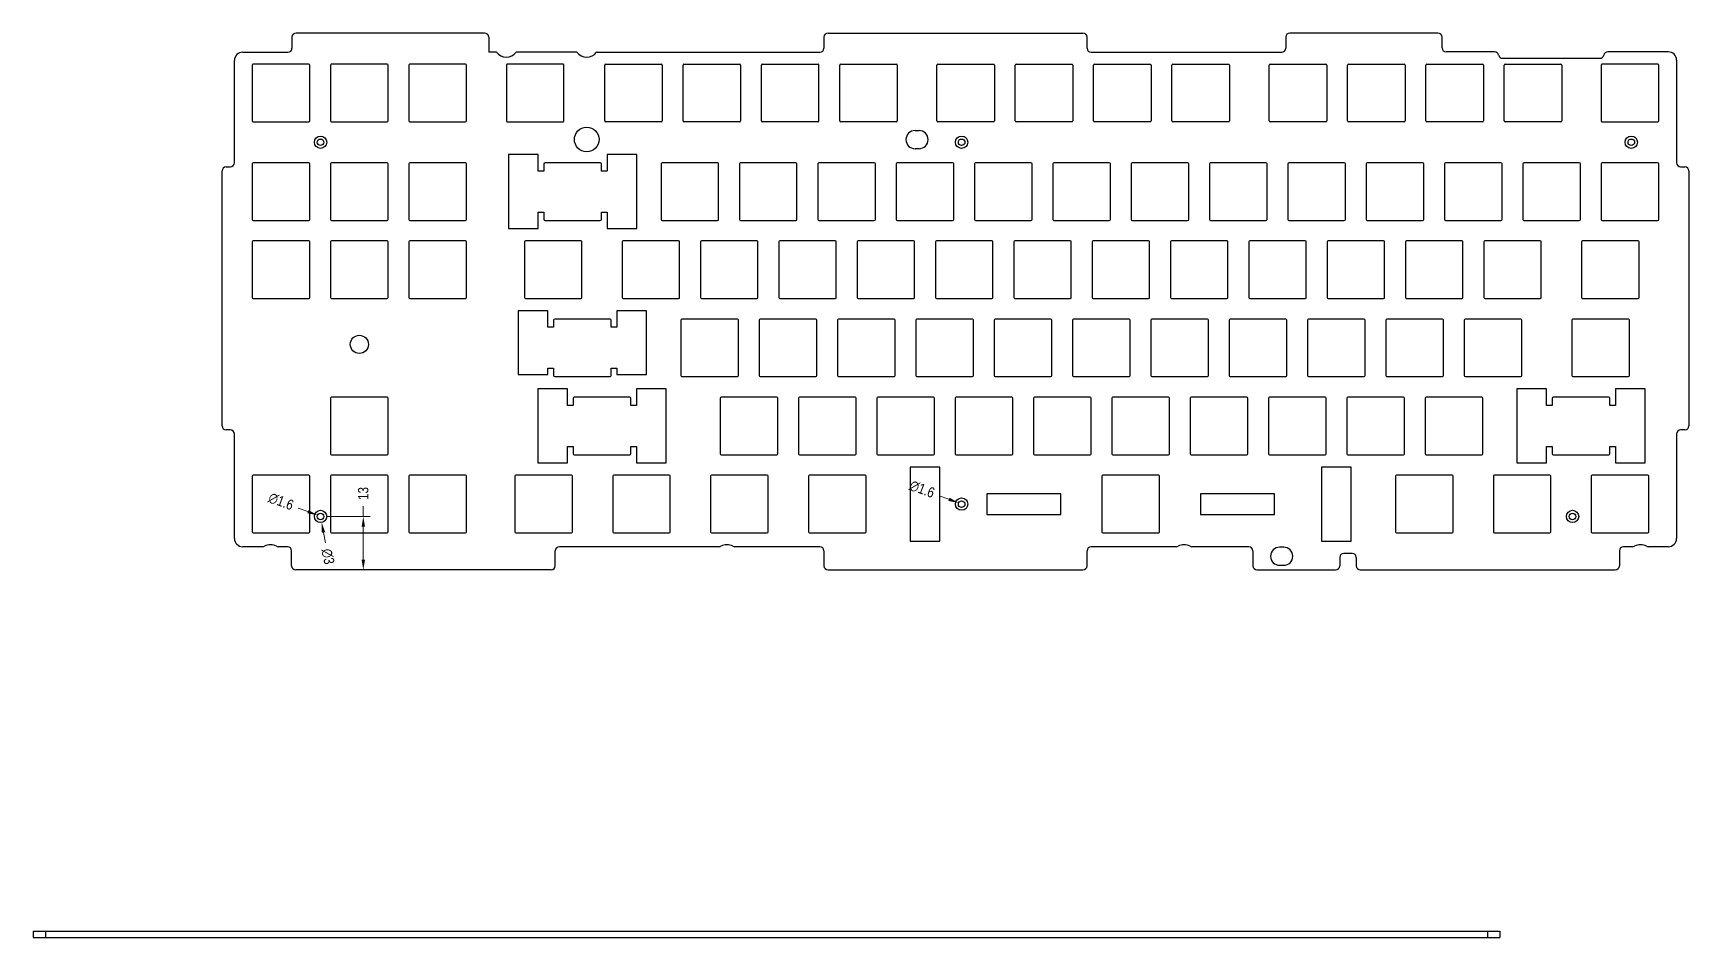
# Model space of a CAD drawing. Header units: millimetres. Extents: x 2821 to 3746, y 113 to 422.
# Drawn here: x 3343.6 to 3746.3, y 113 to 333 of the extents above; entities that cross this region are included whole.
import ezdxf

# ---------------------------------------------------------------- set-up
doc = ezdxf.new("R2010")
doc.units = ezdxf.units.MM
doc.header["$LTSCALE"] = 30.734
doc.layers.get('0').update_dxf_attribs({"linetype": 'CONTINUOUS'})
doc.styles.get("Standard").update_dxf_attribs({"font": 'txt', "width": 0.85})

msp = doc.modelspace()

# ---------------------------------------------------------------- texts
at = {"color": 5, "char_height": 2.5, "attachment_point": 5}
for s, insert, rotation in [('13', (3423.93, 221.04), 90), ('∅1.6', (3559.82, 222.09), 339.3742), ('∅1.6', (3403.92, 219.09), 339.3742), ('∅3', (3415.32, 205.71), 280.3016)]:
    msp.add_mtext(s, dxfattribs=dict(at, insert=insert, rotation=rotation))

# ---------------------------------------------------------------- linework, layer by layer
at = {"color": 5, "linetype": 'Continuous'}
for p, q in [((3406.59, 332.02), (3406.59, 329.37)), ((3453.42, 333.02), (3407.59, 333.02)), ((3535.94, 332.02), (3535.94, 329.37)), ((3536.94, 333.02), (3598.94, 333.02)), ((3599.94, 329.37), (3599.94, 332.02)), ((3648.26, 332.02), (3648.26, 329.37)), ((3685.26, 333.02), (3649.26, 333.02)), ((3686.26, 329.44), (3686.26, 332.02)), ((3392.59, 301.49), (3392.59, 326.37)), ((3394.59, 328.37), (3405.59, 328.37)), ((3456.32, 328.37), (3454.42, 328.37)), ((3475.86, 328.37), (3461.12, 328.37)), ((3480.83, 328.37), (3534.94, 328.37)), ((3480.83, 328.37), (3534.94, 328.37)), ((3600.94, 328.37), (3647.26, 328.37)), ((3699.06, 328.44), (3687.26, 328.44)), ((3701.01, 326.89), (3724.61, 326.89)), ((3741.29, 328.44), (3726.56, 328.44)), ((3743.29, 326.44), (3743.29, 301.49)), ((3396.9, 325.24), (3396.9, 311.64)), ((3410.7, 325.44), (3397.1, 325.44)), ((3410.9, 311.64), (3410.9, 325.24)), ((3415.95, 325.24), (3415.95, 311.64)), ((3429.75, 325.44), (3416.15, 325.44)), ((3429.95, 311.64), (3429.95, 325.24)), ((3435, 325.24), (3435, 311.64)), ((3448.8, 325.44), (3435.2, 325.44)), ((3449, 311.64), (3449, 325.24)), ((3458.72, 325.27), (3458.72, 311.67)), ((3472.52, 325.47), (3458.92, 325.47)), ((3472.72, 311.67), (3472.72, 325.27)), ((3482.63, 311.64), (3482.63, 325.24)), ((3482.83, 325.44), (3496.43, 325.44)), ((3496.63, 325.24), (3496.63, 311.64)), ((3501.68, 311.64), (3501.68, 325.24)), ((3501.88, 325.44), (3515.48, 325.44)), ((3515.68, 325.24), (3515.68, 311.64)), ((3520.73, 311.64), (3520.73, 325.24)), ((3520.93, 325.44), (3534.53, 325.44)), ((3534.73, 311.64), (3534.73, 325.24)), ((3539.78, 311.64), (3539.78, 325.24)), ((3539.98, 325.44), (3553.58, 325.44)), ((3553.78, 325.24), (3553.78, 311.64)), ((3563.43, 311.64), (3563.43, 325.24)), ((3563.63, 325.44), (3577.23, 325.44)), ((3577.43, 325.24), (3577.43, 311.64)), ((3582.48, 311.64), (3582.48, 325.24)), ((3582.68, 325.44), (3596.28, 325.44)), ((3596.48, 325.24), (3596.48, 311.64)), ((3601.53, 311.64), (3601.53, 325.24)), ((3601.73, 325.44), (3615.33, 325.44)), ((3615.53, 325.24), (3615.53, 311.64)), ((3620.58, 311.64), (3620.58, 325.24)), ((3620.78, 325.44), (3634.38, 325.44)), ((3634.58, 325.24), (3634.58, 311.64)), ((3644.24, 311.64), (3644.24, 325.24)), ((3644.44, 325.44), (3658.04, 325.44)), ((3658.24, 325.24), (3658.24, 311.64)), ((3663.29, 311.64), (3663.29, 325.24)), ((3663.49, 325.44), (3677.09, 325.44)), ((3677.29, 325.24), (3677.29, 311.64)), ((3682.34, 311.64), (3682.34, 325.24)), ((3682.54, 325.44), (3696.14, 325.44)), ((3696.34, 325.24), (3696.34, 311.64)), ((3701.39, 311.64), (3701.39, 325.24)), ((3701.59, 325.44), (3715.19, 325.44)), ((3715.39, 325.24), (3715.39, 311.64)), ((3724.95, 325.24), (3724.95, 311.64)), ((3738.75, 325.44), (3725.15, 325.44)), ((3738.95, 311.64), (3738.95, 325.24)), ((3397.1, 311.44), (3410.7, 311.44)), ((3416.15, 311.44), (3429.75, 311.44)), ((3435.2, 311.44), (3448.8, 311.44)), ((3458.92, 311.47), (3472.52, 311.47)), ((3496.43, 311.44), (3482.83, 311.44)), ((3515.48, 311.44), (3501.88, 311.44)), ((3534.53, 311.44), (3520.93, 311.44)), ((3553.58, 311.44), (3539.98, 311.44)), ((3577.23, 311.44), (3563.63, 311.44)), ((3596.28, 311.44), (3582.68, 311.44)), ((3615.33, 311.44), (3601.73, 311.44)), ((3634.38, 311.44), (3620.78, 311.44)), ((3658.04, 311.44), (3644.44, 311.44)), ((3677.09, 311.44), (3663.49, 311.44)), ((3696.14, 311.44), (3682.54, 311.44)), ((3715.19, 311.44), (3701.59, 311.44)), ((3725.15, 311.44), (3738.75, 311.44)), ((3558.1, 309.3), (3559.1, 309.3)), ((3466.42, 303.47), (3459.27, 303.47)), ((3459.27, 303.47), (3459.27, 285.47)), ((3466.42, 299.47), (3466.42, 303.47)), ((3490.45, 303.47), (3483.25, 303.47)), ((3483.25, 303.47), (3483.25, 299.47)), ((3490.45, 285.47), (3490.45, 303.47)), ((3559.1, 304.9), (3558.1, 304.9)), ((3389.59, 237.49), (3389.59, 299.49)), ((3390.59, 300.49), (3391.59, 300.49)), ((3396.9, 301.21), (3396.9, 287.71)), ((3410.65, 301.46), (3397.15, 301.46)), ((3410.9, 287.71), (3410.9, 301.21)), ((3415.95, 301.21), (3415.95, 287.71)), ((3429.7, 301.46), (3416.2, 301.46)), ((3429.95, 287.71), (3429.95, 301.21)), ((3435, 301.21), (3435, 287.71)), ((3448.75, 301.46), (3435.25, 301.46)), ((3449, 287.71), (3449, 301.21)), ((3467.86, 299.47), (3466.42, 299.47)), ((3467.86, 301.18), (3467.86, 299.47)), ((3481.55, 301.46), (3468.14, 301.46)), ((3481.83, 299.47), (3481.83, 301.18)), ((3483.13, 299.47), (3481.83, 299.47)), ((3496.35, 301.21), (3496.35, 287.71)), ((3510.1, 301.46), (3496.6, 301.46)), ((3510.35, 287.71), (3510.35, 301.21)), ((3515.4, 301.21), (3515.4, 287.71)), ((3529.15, 301.46), (3515.65, 301.46)), ((3529.4, 287.71), (3529.4, 301.21)), ((3534.45, 301.21), (3534.45, 287.71)), ((3548.2, 301.46), (3534.7, 301.46)), ((3548.45, 287.71), (3548.45, 301.21)), ((3553.5, 301.21), (3553.5, 287.71)), ((3567.25, 301.46), (3553.75, 301.46)), ((3567.5, 287.71), (3567.5, 301.21)), ((3572.55, 301.21), (3572.55, 287.71)), ((3586.3, 301.46), (3572.8, 301.46)), ((3586.55, 287.71), (3586.55, 301.21)), ((3591.6, 301.21), (3591.6, 287.71)), ((3605.35, 301.46), (3591.85, 301.46)), ((3605.6, 287.71), (3605.6, 301.21)), ((3610.65, 301.21), (3610.65, 287.71)), ((3624.4, 301.46), (3610.9, 301.46)), ((3624.65, 287.71), (3624.65, 301.21)), ((3629.7, 301.21), (3629.7, 287.71)), ((3643.45, 301.46), (3629.95, 301.46)), ((3643.7, 287.71), (3643.7, 301.21)), ((3648.75, 301.21), (3648.75, 287.71)), ((3662.5, 301.46), (3649, 301.46)), ((3662.75, 287.71), (3662.75, 301.21)), ((3667.8, 301.21), (3667.8, 287.71)), ((3681.55, 301.46), (3668.05, 301.46)), ((3681.8, 287.71), (3681.8, 301.21)), ((3686.85, 301.21), (3686.85, 287.71)), ((3700.6, 301.46), (3687.1, 301.46)), ((3700.85, 287.71), (3700.85, 301.21)), ((3705.9, 301.21), (3705.9, 287.71)), ((3719.65, 301.46), (3706.15, 301.46)), ((3719.9, 287.71), (3719.9, 301.21)), ((3724.95, 301.21), (3724.95, 287.71)), ((3738.7, 301.46), (3725.2, 301.46)), ((3738.95, 287.71), (3738.95, 301.21)), ((3744.29, 300.49), (3745.29, 300.49)), ((3746.29, 299.49), (3746.29, 237.49)), ((3397.15, 287.46), (3410.65, 287.46)), ((3416.2, 287.46), (3429.7, 287.46)), ((3435.25, 287.46), (3448.75, 287.46)), ((3466.42, 289.47), (3467.86, 289.47)), ((3466.42, 285.47), (3466.42, 289.47)), ((3467.86, 289.47), (3467.86, 287.74)), ((3468.14, 287.46), (3481.55, 287.46)), ((3481.83, 289.47), (3483.13, 289.47)), ((3481.83, 287.74), (3481.83, 289.47)), ((3483.25, 289.47), (3483.25, 285.47)), ((3496.6, 287.46), (3510.1, 287.46)), ((3515.65, 287.46), (3529.15, 287.46)), ((3534.7, 287.46), (3548.2, 287.46)), ((3553.75, 287.46), (3567.25, 287.46)), ((3572.8, 287.46), (3586.3, 287.46)), ((3591.85, 287.46), (3605.35, 287.46)), ((3610.9, 287.46), (3624.4, 287.46)), ((3629.95, 287.46), (3643.45, 287.46)), ((3649, 287.46), (3662.5, 287.46)), ((3668.05, 287.46), (3681.55, 287.46)), ((3687.1, 287.46), (3700.6, 287.46)), ((3706.15, 287.46), (3719.65, 287.46)), ((3725.2, 287.46), (3738.7, 287.46)), ((3396.9, 282.22), (3396.9, 268.72)), ((3410.65, 282.47), (3397.15, 282.47)), ((3410.9, 268.72), (3410.9, 282.22)), ((3415.95, 282.22), (3415.95, 268.72)), ((3429.7, 282.47), (3416.2, 282.47)), ((3429.95, 268.72), (3429.95, 282.22)), ((3435, 282.22), (3435, 268.72)), ((3448.75, 282.47), (3435.25, 282.47)), ((3449, 268.72), (3449, 282.22)), ((3459.27, 285.47), (3466.42, 285.47)), ((3463.11, 282.22), (3463.11, 268.72)), ((3476.86, 282.47), (3463.36, 282.47)), ((3477.11, 268.72), (3477.11, 282.22)), ((3483.25, 285.47), (3490.45, 285.47)), ((3486.86, 282.22), (3486.86, 268.72)), ((3500.61, 282.47), (3487.11, 282.47)), ((3500.86, 268.72), (3500.86, 282.22)), ((3505.91, 282.22), (3505.91, 268.72)), ((3519.66, 282.47), (3506.16, 282.47)), ((3519.91, 268.72), (3519.91, 282.22)), ((3524.96, 282.22), (3524.96, 268.72)), ((3538.71, 282.47), (3525.21, 282.47)), ((3538.96, 268.72), (3538.96, 282.22)), ((3544.01, 282.22), (3544.01, 268.72)), ((3557.76, 282.47), (3544.26, 282.47)), ((3558.01, 268.72), (3558.01, 282.22)), ((3563.06, 282.22), (3563.06, 268.72)), ((3576.81, 282.47), (3563.31, 282.47)), ((3577.06, 268.72), (3577.06, 282.22)), ((3582.11, 282.22), (3582.11, 268.72)), ((3595.86, 282.47), (3582.36, 282.47)), ((3596.11, 268.72), (3596.11, 282.22)), ((3601.16, 282.22), (3601.16, 268.72)), ((3614.91, 282.47), (3601.41, 282.47)), ((3615.16, 268.72), (3615.16, 282.22)), ((3620.21, 282.22), (3620.21, 268.72)), ((3633.96, 282.47), (3620.46, 282.47)), ((3634.21, 268.72), (3634.21, 282.22)), ((3639.26, 282.22), (3639.26, 268.72)), ((3653.01, 282.47), (3639.51, 282.47)), ((3653.26, 268.72), (3653.26, 282.22)), ((3658.31, 282.22), (3658.31, 268.72)), ((3672.06, 282.47), (3658.56, 282.47)), ((3672.31, 268.72), (3672.31, 282.22)), ((3677.36, 282.22), (3677.36, 268.72)), ((3691.11, 282.47), (3677.61, 282.47)), ((3691.36, 268.72), (3691.36, 282.22)), ((3696.41, 282.22), (3696.41, 268.72)), ((3710.16, 282.47), (3696.66, 282.47)), ((3710.41, 268.72), (3710.41, 282.22)), ((3720.2, 282.21), (3720.2, 268.71)), ((3733.95, 282.46), (3720.45, 282.46)), ((3734.2, 268.71), (3734.2, 282.21)), ((3397.15, 268.47), (3410.65, 268.47)), ((3416.2, 268.47), (3429.7, 268.47)), ((3435.25, 268.47), (3448.75, 268.47)), ((3463.36, 268.47), (3476.86, 268.47)), ((3487.11, 268.47), (3500.61, 268.47)), ((3506.16, 268.47), (3519.66, 268.47)), ((3525.21, 268.47), (3538.71, 268.47)), ((3544.26, 268.47), (3557.76, 268.47)), ((3563.31, 268.47), (3576.81, 268.47)), ((3582.36, 268.47), (3595.86, 268.47)), ((3601.41, 268.47), (3614.91, 268.47)), ((3620.46, 268.47), (3633.96, 268.47)), ((3639.51, 268.47), (3653.01, 268.47)), ((3658.56, 268.47), (3672.06, 268.47)), ((3677.61, 268.47), (3691.11, 268.47)), ((3696.66, 268.47), (3710.16, 268.47)), ((3720.45, 268.46), (3733.95, 268.46)), ((3468.82, 265.49), (3461.62, 265.49)), ((3461.62, 265.49), (3461.62, 249.99)), ((3468.82, 261.49), (3468.82, 265.49)), ((3470.22, 263.22), (3470.22, 261.49)), ((3483.97, 263.47), (3470.47, 263.47)), ((3484.22, 261.49), (3484.22, 263.22)), ((3492.82, 265.49), (3485.62, 265.49)), ((3485.62, 265.49), (3485.62, 261.49)), ((3492.82, 249.99), (3492.82, 265.49)), ((3501.16, 263.22), (3501.16, 249.72)), ((3514.91, 263.47), (3501.41, 263.47)), ((3515.16, 249.72), (3515.16, 263.22)), ((3520.21, 263.22), (3520.21, 249.72)), ((3533.96, 263.47), (3520.46, 263.47)), ((3534.21, 249.72), (3534.21, 263.22)), ((3539.26, 263.22), (3539.26, 249.72)), ((3553.01, 263.47), (3539.51, 263.47)), ((3553.26, 249.72), (3553.26, 263.22)), ((3558.31, 263.22), (3558.31, 249.72)), ((3572.06, 263.47), (3558.56, 263.47)), ((3572.31, 249.72), (3572.31, 263.22)), ((3577.36, 263.22), (3577.36, 249.72)), ((3591.11, 263.47), (3577.61, 263.47)), ((3591.36, 249.72), (3591.36, 263.22)), ((3596.41, 263.22), (3596.41, 249.72)), ((3610.16, 263.47), (3596.66, 263.47)), ((3610.41, 249.72), (3610.41, 263.22)), ((3615.46, 263.22), (3615.46, 249.72)), ((3629.21, 263.47), (3615.71, 263.47)), ((3629.46, 249.72), (3629.46, 263.22)), ((3634.51, 263.22), (3634.51, 249.72)), ((3648.26, 263.47), (3634.76, 263.47)), ((3648.51, 249.72), (3648.51, 263.22)), ((3653.56, 263.22), (3653.56, 249.72)), ((3667.31, 263.47), (3653.81, 263.47)), ((3667.56, 249.72), (3667.56, 263.22)), ((3672.61, 263.22), (3672.61, 249.72)), ((3686.36, 263.47), (3672.86, 263.47)), ((3686.61, 249.72), (3686.61, 263.22)), ((3691.66, 263.22), (3691.66, 249.72)), ((3705.41, 263.47), (3691.91, 263.47)), ((3705.66, 249.72), (3705.66, 263.22)), ((3717.82, 263.22), (3717.82, 249.72)), ((3731.57, 263.47), (3718.07, 263.47)), ((3731.82, 249.72), (3731.82, 263.22)), ((3470.22, 261.49), (3468.82, 261.49)), ((3485.62, 261.49), (3484.22, 261.49)), ((3461.62, 249.99), (3468.82, 249.99)), ((3468.82, 251.49), (3470.22, 251.49)), ((3468.82, 249.99), (3468.82, 251.49)), ((3470.22, 251.49), (3470.22, 249.72)), ((3484.22, 251.49), (3485.62, 251.49)), ((3484.22, 249.72), (3484.22, 251.49)), ((3485.62, 251.49), (3485.62, 249.99)), ((3485.62, 249.99), (3492.82, 249.99)), ((3473.57, 246.47), (3466.37, 246.47)), ((3466.37, 246.47), (3466.37, 228.47)), ((3470.47, 249.47), (3483.97, 249.47)), ((3473.57, 242.47), (3473.57, 246.47)), ((3497.57, 246.47), (3490.37, 246.47)), ((3490.37, 246.47), (3490.37, 242.47)), ((3497.57, 228.47), (3497.57, 246.47)), ((3501.41, 249.47), (3514.91, 249.47)), ((3520.46, 249.47), (3533.96, 249.47)), ((3539.51, 249.47), (3553.01, 249.47)), ((3558.56, 249.47), (3572.06, 249.47)), ((3577.61, 249.47), (3591.11, 249.47)), ((3596.66, 249.47), (3610.16, 249.47)), ((3615.71, 249.47), (3629.21, 249.47)), ((3634.76, 249.47), (3648.26, 249.47)), ((3653.81, 249.47), (3667.31, 249.47)), ((3672.86, 249.47), (3686.36, 249.47)), ((3691.91, 249.47), (3705.41, 249.47)), ((3704.47, 246.47), (3704.47, 228.47)), ((3711.67, 246.47), (3704.47, 246.47)), ((3711.67, 242.47), (3711.67, 246.47)), ((3718.07, 249.47), (3731.57, 249.47)), ((3728.47, 246.47), (3728.47, 242.47)), ((3735.67, 246.47), (3728.47, 246.47)), ((3735.67, 228.47), (3735.67, 246.47)), ((3415.95, 244.22), (3415.95, 230.72)), ((3429.7, 244.47), (3416.2, 244.47)), ((3429.95, 230.72), (3429.95, 244.22)), ((3474.97, 242.47), (3473.57, 242.47)), ((3474.97, 244.22), (3474.97, 242.47)), ((3488.72, 244.47), (3475.22, 244.47)), ((3488.97, 242.47), (3488.97, 244.22)), ((3490.37, 242.47), (3488.97, 242.47)), ((3510.71, 244.22), (3510.71, 230.72)), ((3524.46, 244.47), (3510.96, 244.47)), ((3524.71, 230.72), (3524.71, 244.22)), ((3529.76, 244.22), (3529.76, 230.72)), ((3543.51, 244.47), (3530.01, 244.47)), ((3543.76, 230.72), (3543.76, 244.22)), ((3548.81, 244.22), (3548.81, 230.72)), ((3562.56, 244.47), (3549.06, 244.47)), ((3562.81, 230.72), (3562.81, 244.22)), ((3567.86, 244.22), (3567.86, 230.72)), ((3581.61, 244.47), (3568.11, 244.47)), ((3581.86, 230.72), (3581.86, 244.22)), ((3586.91, 244.22), (3586.91, 230.72)), ((3600.66, 244.47), (3587.16, 244.47)), ((3600.91, 230.72), (3600.91, 244.22)), ((3605.96, 244.22), (3605.96, 230.72)), ((3619.71, 244.47), (3606.21, 244.47)), ((3619.96, 230.72), (3619.96, 244.22)), ((3625.01, 244.22), (3625.01, 230.72)), ((3638.76, 244.47), (3625.26, 244.47)), ((3639.01, 230.72), (3639.01, 244.22)), ((3644.06, 244.22), (3644.06, 230.72)), ((3657.81, 244.47), (3644.31, 244.47)), ((3658.06, 230.72), (3658.06, 244.22)), ((3663.11, 244.22), (3663.11, 230.72)), ((3676.86, 244.47), (3663.36, 244.47)), ((3677.11, 230.72), (3677.11, 244.22)), ((3682.16, 244.22), (3682.16, 230.72)), ((3695.91, 244.47), (3682.41, 244.47)), ((3696.16, 230.72), (3696.16, 244.22)), ((3713.07, 242.47), (3711.67, 242.47)), ((3713.07, 244.22), (3713.07, 242.47)), ((3726.82, 244.47), (3713.32, 244.47)), ((3727.07, 242.47), (3727.07, 244.22)), ((3728.47, 242.47), (3727.07, 242.47)), ((3391.59, 236.49), (3390.59, 236.49)), ((3392.59, 210.1), (3392.59, 235.49)), ((3743.29, 235.49), (3743.29, 210.1)), ((3745.29, 236.49), (3744.29, 236.49)), ((3416.2, 230.47), (3429.7, 230.47)), ((3473.57, 232.47), (3474.97, 232.47)), ((3473.57, 228.47), (3473.57, 232.47)), ((3474.97, 232.47), (3474.97, 230.72)), ((3475.22, 230.47), (3488.72, 230.47)), ((3488.97, 232.47), (3490.37, 232.47)), ((3488.97, 230.72), (3488.97, 232.47)), ((3490.37, 232.47), (3490.37, 228.47)), ((3510.96, 230.47), (3524.46, 230.47)), ((3530.01, 230.47), (3543.51, 230.47)), ((3549.06, 230.47), (3562.56, 230.47)), ((3568.11, 230.47), (3581.61, 230.47)), ((3587.16, 230.47), (3600.66, 230.47)), ((3606.21, 230.47), (3619.71, 230.47)), ((3625.26, 230.47), (3638.76, 230.47)), ((3644.31, 230.47), (3657.81, 230.47)), ((3663.36, 230.47), (3676.86, 230.47)), ((3682.41, 230.47), (3695.91, 230.47)), ((3711.67, 228.47), (3711.67, 232.47)), ((3711.67, 232.47), (3713.07, 232.47)), ((3713.07, 232.47), (3713.07, 230.72)), ((3713.32, 230.47), (3726.82, 230.47)), ((3727.07, 230.72), (3727.07, 232.47)), ((3727.07, 232.47), (3728.47, 232.47)), ((3728.47, 232.47), (3728.47, 228.47)), ((3466.37, 228.47), (3473.57, 228.47)), ((3466.37, 228.47), (3473.57, 228.47)), ((3490.37, 228.47), (3497.57, 228.47)), ((3490.37, 228.47), (3497.57, 228.47)), ((3564.16, 227.47), (3556.96, 227.47)), ((3556.96, 227.47), (3556.96, 209.47)), ((3564.16, 209.47), (3564.16, 227.47)), ((3656.96, 227.47), (3656.96, 209.47)), ((3664.16, 227.47), (3656.96, 227.47)), ((3664.16, 209.47), (3664.16, 227.47)), ((3704.47, 228.47), (3711.67, 228.47)), ((3704.47, 228.47), (3711.67, 228.47)), ((3728.47, 228.47), (3735.67, 228.47)), ((3728.47, 228.47), (3735.67, 228.47)), ((3396.9, 225.22), (3396.9, 211.72)), ((3410.65, 225.47), (3397.15, 225.47)), ((3410.9, 211.72), (3410.9, 225.22)), ((3415.95, 225.22), (3415.95, 211.72)), ((3429.7, 225.47), (3416.2, 225.47)), ((3429.95, 211.72), (3429.95, 225.22)), ((3435, 225.22), (3435, 211.72)), ((3448.75, 225.47), (3435.25, 225.47)), ((3449, 211.72), (3449, 225.22)), ((3460.79, 225.22), (3460.79, 211.72)), ((3474.54, 225.47), (3461.04, 225.47)), ((3474.79, 211.72), (3474.79, 225.22)), ((3484.59, 225.22), (3484.59, 211.72)), ((3498.34, 225.47), (3484.84, 225.47)), ((3498.59, 211.72), (3498.59, 225.22)), ((3508.39, 225.22), (3508.39, 211.72)), ((3522.14, 225.47), (3508.64, 225.47)), ((3522.39, 211.72), (3522.39, 225.22)), ((3532.19, 225.22), (3532.19, 211.72)), ((3545.94, 225.47), (3532.44, 225.47)), ((3546.19, 211.72), (3546.19, 225.22)), ((3603.56, 225.27), (3603.56, 211.67)), ((3617.36, 225.47), (3603.76, 225.47)), ((3617.56, 211.67), (3617.56, 225.27)), ((3674.94, 225.22), (3674.94, 211.72)), ((3688.69, 225.47), (3675.19, 225.47)), ((3688.94, 211.72), (3688.94, 225.22)), ((3698.74, 225.22), (3698.74, 211.72)), ((3712.49, 225.47), (3698.99, 225.47)), ((3712.74, 211.72), (3712.74, 225.22)), ((3722.54, 225.22), (3722.54, 211.72)), ((3736.29, 225.47), (3722.79, 225.47)), ((3736.54, 211.72), (3736.54, 225.22)), ((3593.56, 220.97), (3575.56, 220.97)), ((3575.56, 220.97), (3575.56, 215.97)), ((3593.56, 215.97), (3593.56, 220.97)), ((3627.56, 220.97), (3627.56, 215.97)), ((3645.56, 220.97), (3627.56, 220.97)), ((3645.56, 215.97), (3645.56, 220.97)), ((3575.56, 215.97), (3593.56, 215.97)), ((3627.56, 215.97), (3645.56, 215.97)), ((3397.15, 211.47), (3410.65, 211.47)), ((3416.2, 211.47), (3429.7, 211.47)), ((3435.25, 211.47), (3448.75, 211.47)), ((3461.04, 211.47), (3474.54, 211.47)), ((3484.84, 211.47), (3498.34, 211.47)), ((3508.64, 211.47), (3522.14, 211.47)), ((3532.44, 211.47), (3545.94, 211.47)), ((3556.96, 209.47), (3564.16, 209.47)), ((3603.76, 211.47), (3617.36, 211.47)), ((3656.96, 209.47), (3664.16, 209.47)), ((3675.19, 211.47), (3688.69, 211.47)), ((3698.99, 211.47), (3712.49, 211.47)), ((3722.79, 211.47), (3736.29, 211.47)), ((3399.45, 208.1), (3394.59, 208.1)), ((3405.49, 208.1), (3403.26, 208.1)), ((3406.49, 203.47), (3406.49, 207.1)), ((3470.62, 203.47), (3470.62, 207.1)), ((3510.44, 208.1), (3471.62, 208.1)), ((3534.94, 208.1), (3514.24, 208.1)), ((3535.94, 207.1), (3535.94, 203.47)), ((3599.94, 203.47), (3599.94, 207.1)), ((3621.64, 208.1), (3600.94, 208.1)), ((3639.26, 208.1), (3625.44, 208.1)), ((3640.26, 207.1), (3640.26, 203.47)), ((3647.76, 207.97), (3646.76, 207.97)), ((3661.39, 205.47), (3661.39, 203.47)), ((3664.39, 206.47), (3662.39, 206.47)), ((3665.39, 205.47), (3665.39, 203.47)), ((3729.39, 207.1), (3729.39, 203.47)), ((3732.62, 208.1), (3730.39, 208.1)), ((3741.29, 208.1), (3736.43, 208.1)), ((3469.62, 202.47), (3407.49, 202.47)), ((3536.94, 202.47), (3598.94, 202.47)), ((3641.26, 202.47), (3660.39, 202.47)), ((3646.76, 203.57), (3647.76, 203.57)), ((3666.39, 202.47), (3728.39, 202.47))]:
    msp.add_line(p, q, dxfattribs=at)
at = {"color": 5}
for p, q in [((3454.42, 332.02), (3454.42, 328.37)), ((3343.64, 114.58), (3700.34, 114.58)), ((3343.64, 114.58), (3343.64, 113.08)), ((3343.64, 113.08), (3700.34, 113.08)), ((3346.64, 114.7), (3346.64, 112.96)), ((3697.34, 114.7), (3697.34, 112.96)), ((3700.34, 114.58), (3700.34, 113.08))]:
    msp.add_line(p, q, dxfattribs=at)
at = {"color": 5, "lineweight": 5}
for p, q in [((3408.11, 217.51), (3410.45, 216.63)), ((3423.93, 215.47), (3423.93, 217.97)), ((3564.01, 220.51), (3566.35, 219.63)), ((3415.19, 215.47), (3425.58, 215.47)), ((3414.7, 209.08), (3414.26, 211.54)), ((3423.93, 204.97), (3423.93, 212.97)), ((3415.19, 202.47), (3425.58, 202.47))]:
    msp.add_line(p, q, dxfattribs=at)
at = {"color": 5, "linetype": 'Continuous'}
for centre, radius in [((3478.26, 307.14), 3), ((3413.54, 306.46), 1.5), ((3413.54, 306.46), 0.8), ((3569.44, 306.46), 1.5), ((3569.44, 306.46), 0.8), ((3732.29, 306.46), 1.5), ((3732.29, 306.46), 0.8), ((3422.97, 257.31), 2.2), ((3569.44, 218.47), 1.5), ((3569.44, 218.47), 0.8), ((3413.54, 215.47), 1.5), ((3413.54, 215.47), 0.8), ((3718, 215.47), 1.5), ((3718, 215.47), 1.5), ((3718, 215.47), 0.8), ((3718, 215.47), 0.8)]:
    msp.add_circle(centre, radius, dxfattribs=at)
for centre, radius, start, end in [((3407.59, 332.02), 1, 90, 180), ((3453.42, 332.02), 1, 0, 90), ((3536.94, 332.02), 1, 90, 180), ((3598.94, 332.02), 1, 0, 90), ((3649.26, 332.02), 1, 90, 180), ((3685.26, 332.02), 1, 0, 90), ((3394.59, 326.37), 2, 90, 180), ((3405.59, 329.37), 1, 270, 0), ((3458.72, 330.17), 3, 216.8664, 323.1336), ((3478.26, 330.17), 3, 216.8664, 322.7354), ((3480.83, 327.37), 1, 90.0029, 100.4668), ((3534.94, 329.37), 1, 270, 0), ((3600.94, 329.37), 1, 180, 270), ((3647.26, 329.37), 1, 270, 0), ((3687.26, 329.44), 1, 180, 270), ((3699.06, 327.44), 1, 13.0029, 90), ((3701.01, 327.89), 1, 193.0029, 270), ((3724.61, 327.89), 1, 270, 346.9971), ((3726.56, 327.44), 1, 90, 166.9971), ((3741.29, 326.44), 2, 360, 90), ((3397.1, 325.24), 0.2, 90, 180), ((3410.7, 325.24), 0.2, 0, 90), ((3416.15, 325.24), 0.2, 90, 180), ((3429.75, 325.24), 0.2, 0, 90), ((3435.2, 325.24), 0.2, 90, 180), ((3448.8, 325.24), 0.2, 0, 90), ((3458.92, 325.27), 0.2, 90, 180), ((3472.52, 325.27), 0.2, 0, 90), ((3482.83, 325.24), 0.2, 90, 180), ((3496.43, 325.24), 0.2, 0, 90), ((3501.88, 325.24), 0.2, 90, 180), ((3515.48, 325.24), 0.2, 0, 90), ((3520.93, 325.24), 0.2, 90, 180), ((3534.53, 325.24), 0.2, 0, 90), ((3539.98, 325.24), 0.2, 90, 180), ((3553.58, 325.24), 0.2, 0, 90), ((3563.63, 325.24), 0.2, 90, 180), ((3577.23, 325.24), 0.2, 0, 90), ((3582.68, 325.24), 0.2, 90, 180), ((3596.28, 325.24), 0.2, 0, 90), ((3601.73, 325.24), 0.2, 90, 180), ((3615.33, 325.24), 0.2, 0, 90), ((3620.78, 325.24), 0.2, 90, 180), ((3634.38, 325.24), 0.2, 0, 90), ((3644.44, 325.24), 0.2, 90, 180), ((3658.04, 325.24), 0.2, 0, 90), ((3663.49, 325.24), 0.2, 90, 180), ((3677.09, 325.24), 0.2, 0, 90), ((3682.54, 325.24), 0.2, 90, 180), ((3696.14, 325.24), 0.2, 0, 90), ((3701.59, 325.24), 0.2, 90, 180), ((3715.19, 325.24), 0.2, 0, 90), ((3397.1, 311.64), 0.2, 180, 270), ((3410.7, 311.64), 0.2, 270, 0), ((3416.15, 311.64), 0.2, 180, 270), ((3429.75, 311.64), 0.2, 270, 0), ((3435.2, 311.64), 0.2, 180, 270), ((3448.8, 311.64), 0.2, 270, 0), ((3458.92, 311.67), 0.2, 180, 270), ((3472.52, 311.67), 0.2, 270, 0), ((3482.83, 311.64), 0.2, 180, 270), ((3496.43, 311.64), 0.2, 270, 0), ((3501.88, 311.64), 0.2, 180, 270), ((3515.48, 311.64), 0.2, 270, 0), ((3520.93, 311.64), 0.2, 180, 270), ((3534.53, 311.64), 0.2, 270, 0), ((3539.98, 311.64), 0.2, 180, 270), ((3553.58, 311.64), 0.2, 270, 0), ((3563.63, 311.64), 0.2, 180, 270), ((3577.23, 311.64), 0.2, 270, 0), ((3582.68, 311.64), 0.2, 180, 270), ((3596.28, 311.64), 0.2, 270, 0), ((3601.73, 311.64), 0.2, 180, 270), ((3615.33, 311.64), 0.2, 270, 0), ((3620.78, 311.64), 0.2, 180, 270), ((3634.38, 311.64), 0.2, 270, 0), ((3644.44, 311.64), 0.2, 180, 270), ((3658.04, 311.64), 0.2, 270, 0), ((3663.49, 311.64), 0.2, 180, 270), ((3677.09, 311.64), 0.2, 270, 0), ((3682.54, 311.64), 0.2, 180, 270), ((3696.14, 311.64), 0.2, 270, 0), ((3701.59, 311.64), 0.2, 180, 270), ((3715.19, 311.64), 0.2, 270, 0), ((3725.15, 311.64), 0.2, 180, 270), ((3738.75, 311.64), 0.2, 270, 0), ((3558.1, 307.1), 2.2, 90, 270), ((3559.1, 307.1), 2.2, 270, 90), ((3390.59, 299.49), 1, 90, 180), ((3391.59, 301.49), 1, 270, 0), ((3397.15, 301.21), 0.25, 90, 180), ((3410.65, 301.21), 0.25, 0, 90), ((3416.2, 301.21), 0.25, 90, 180), ((3429.7, 301.21), 0.25, 360, 90), ((3435.25, 301.21), 0.25, 90, 180), ((3448.75, 301.21), 0.25, 360, 90), ((3468.14, 301.18), 0.28, 90, 180), ((3481.55, 301.18), 0.28, 0, 90), ((3496.6, 301.21), 0.25, 90, 180), ((3510.1, 301.21), 0.25, 0, 90), ((3515.65, 301.21), 0.25, 90, 180), ((3529.15, 301.21), 0.25, 0, 90), ((3534.7, 301.21), 0.25, 90, 180), ((3548.2, 301.21), 0.25, 0, 90), ((3553.75, 301.21), 0.25, 90, 180), ((3567.25, 301.21), 0.25, 360, 90), ((3572.8, 301.21), 0.25, 90, 180), ((3586.3, 301.21), 0.25, 0, 90), ((3591.85, 301.21), 0.25, 90, 180), ((3605.35, 301.21), 0.25, 0, 90), ((3610.9, 301.21), 0.25, 90, 180), ((3624.4, 301.21), 0.25, 0, 90), ((3629.95, 301.21), 0.25, 90, 180), ((3643.45, 301.21), 0.25, 0, 90), ((3649, 301.21), 0.25, 90, 180), ((3662.5, 301.21), 0.25, 0, 90), ((3668.05, 301.21), 0.25, 90, 180), ((3681.55, 301.21), 0.25, 0, 90), ((3687.1, 301.21), 0.25, 90, 180), ((3700.6, 301.21), 0.25, 0, 90), ((3706.15, 301.21), 0.25, 90, 180), ((3719.65, 301.21), 0.25, 0, 90), ((3725.2, 301.21), 0.25, 90, 180), ((3738.7, 301.21), 0.25, 0, 90), ((3744.29, 301.49), 1, 180, 270), ((3745.29, 299.49), 1, 360, 90), ((3397.15, 287.71), 0.25, 180, 270), ((3410.65, 287.71), 0.25, 270, 0), ((3416.2, 287.71), 0.25, 180, 270), ((3429.7, 287.71), 0.25, 270, 0), ((3435.25, 287.71), 0.25, 180, 270), ((3448.75, 287.71), 0.25, 270, 0), ((3468.14, 287.74), 0.28, 180, 270), ((3481.55, 287.74), 0.28, 270, 0), ((3496.6, 287.71), 0.25, 180, 270), ((3510.1, 287.71), 0.25, 270, 0), ((3515.65, 287.71), 0.25, 180, 270), ((3529.15, 287.71), 0.25, 270, 0), ((3534.7, 287.71), 0.25, 180, 270), ((3548.2, 287.71), 0.25, 270, 0), ((3553.75, 287.71), 0.25, 180, 270), ((3567.25, 287.71), 0.25, 270, 0), ((3572.8, 287.71), 0.25, 180, 270), ((3586.3, 287.71), 0.25, 270, 0), ((3591.85, 287.71), 0.25, 180, 270), ((3605.35, 287.71), 0.25, 270, 0), ((3610.9, 287.71), 0.25, 180, 270), ((3624.4, 287.71), 0.25, 270, 0), ((3629.95, 287.71), 0.25, 180, 270), ((3643.45, 287.71), 0.25, 270, 0), ((3649, 287.71), 0.25, 180, 270), ((3662.5, 287.71), 0.25, 270, 0), ((3668.05, 287.71), 0.25, 180, 270), ((3681.55, 287.71), 0.25, 270, 0), ((3687.1, 287.71), 0.25, 180, 270), ((3700.6, 287.71), 0.25, 270, 0), ((3706.15, 287.71), 0.25, 180, 270), ((3719.65, 287.71), 0.25, 270, 0), ((3725.2, 287.71), 0.25, 180, 270), ((3738.7, 287.71), 0.25, 270, 0), ((3397.15, 282.22), 0.25, 90, 180), ((3410.65, 282.22), 0.25, 0, 90), ((3416.2, 282.22), 0.25, 90, 180), ((3429.7, 282.22), 0.25, 360, 90), ((3435.25, 282.22), 0.25, 90, 180), ((3448.75, 282.22), 0.25, 360, 90), ((3463.36, 282.22), 0.25, 90, 180), ((3476.86, 282.22), 0.25, 0, 90), ((3487.11, 282.22), 0.25, 90, 180), ((3500.61, 282.22), 0.25, 360, 90), ((3506.16, 282.22), 0.25, 90, 180), ((3519.66, 282.22), 0.25, 0, 90), ((3525.21, 282.22), 0.25, 90, 180), ((3538.71, 282.22), 0.25, 0, 90), ((3544.26, 282.22), 0.25, 90, 180), ((3557.76, 282.22), 0.25, 0, 90), ((3563.31, 282.22), 0.25, 90, 180), ((3576.81, 282.22), 0.25, 0, 90), ((3582.36, 282.22), 0.25, 90, 180), ((3595.86, 282.22), 0.25, 360, 90), ((3601.41, 282.22), 0.25, 90, 180), ((3614.91, 282.22), 0.25, 0, 90), ((3620.46, 282.22), 0.25, 90, 180), ((3633.96, 282.22), 0.25, 0, 90), ((3639.51, 282.22), 0.25, 90, 180), ((3653.01, 282.22), 0.25, 0, 90), ((3658.56, 282.22), 0.25, 90, 180), ((3672.06, 282.22), 0.25, 0, 90), ((3677.61, 282.22), 0.25, 90, 180), ((3691.11, 282.22), 0.25, 0, 90), ((3696.66, 282.22), 0.25, 90, 180), ((3710.16, 282.22), 0.25, 0, 90), ((3720.45, 282.21), 0.25, 90, 180), ((3733.95, 282.21), 0.25, 0, 90), ((3397.15, 268.72), 0.25, 180, 270), ((3410.65, 268.72), 0.25, 270, 0), ((3416.2, 268.72), 0.25, 180, 270), ((3429.7, 268.72), 0.25, 270, 0), ((3435.25, 268.72), 0.25, 180, 270), ((3448.75, 268.72), 0.25, 270, 0), ((3463.36, 268.72), 0.25, 180, 270), ((3476.86, 268.72), 0.25, 270, 0), ((3487.11, 268.72), 0.25, 180, 270), ((3500.61, 268.72), 0.25, 270, 0), ((3506.16, 268.72), 0.25, 180, 270), ((3519.66, 268.72), 0.25, 270, 0), ((3525.21, 268.72), 0.25, 180, 270), ((3538.71, 268.72), 0.25, 270, 0), ((3544.26, 268.72), 0.25, 180, 270), ((3557.76, 268.72), 0.25, 270, 0), ((3563.31, 268.72), 0.25, 180, 270), ((3576.81, 268.72), 0.25, 270, 0), ((3582.36, 268.72), 0.25, 180, 270), ((3595.86, 268.72), 0.25, 270, 0), ((3601.41, 268.72), 0.25, 180, 270), ((3614.91, 268.72), 0.25, 270, 0), ((3620.46, 268.72), 0.25, 180, 270), ((3633.96, 268.72), 0.25, 270, 0), ((3639.51, 268.72), 0.25, 180, 270), ((3653.01, 268.72), 0.25, 270, 0), ((3658.56, 268.72), 0.25, 180, 270), ((3672.06, 268.72), 0.25, 270, 0), ((3677.61, 268.72), 0.25, 180, 270), ((3691.11, 268.72), 0.25, 270, 0), ((3696.66, 268.72), 0.25, 180, 270), ((3710.16, 268.72), 0.25, 270, 0), ((3720.45, 268.71), 0.25, 180, 270), ((3733.95, 268.71), 0.25, 270, 0), ((3470.47, 263.22), 0.25, 90, 180), ((3483.97, 263.22), 0.25, 360, 90), ((3501.41, 263.22), 0.25, 90, 180), ((3514.91, 263.22), 0.25, 0, 90), ((3520.46, 263.22), 0.25, 90, 180), ((3533.96, 263.22), 0.25, 0, 90), ((3539.51, 263.22), 0.25, 90, 180), ((3553.01, 263.22), 0.25, 0, 90), ((3558.56, 263.22), 0.25, 90, 180), ((3572.06, 263.22), 0.25, 0, 90), ((3577.61, 263.22), 0.25, 90, 180), ((3591.11, 263.22), 0.25, 0, 90), ((3596.66, 263.22), 0.25, 90, 180), ((3610.16, 263.22), 0.25, 0, 90), ((3615.71, 263.22), 0.25, 90, 180), ((3629.21, 263.22), 0.25, 0, 90), ((3634.76, 263.22), 0.25, 90, 180), ((3648.26, 263.22), 0.25, 0, 90), ((3653.81, 263.22), 0.25, 90, 180), ((3667.31, 263.22), 0.25, 0, 90), ((3672.86, 263.22), 0.25, 90, 180), ((3686.36, 263.22), 0.25, 0, 90), ((3691.91, 263.22), 0.25, 90, 180), ((3705.41, 263.22), 0.25, 0, 90), ((3718.07, 263.22), 0.25, 90, 180), ((3731.57, 263.22), 0.25, 0, 90), ((3470.47, 249.72), 0.25, 180, 270), ((3483.97, 249.72), 0.25, 270, 0), ((3501.41, 249.72), 0.25, 180, 270), ((3514.91, 249.72), 0.25, 270, 0), ((3520.46, 249.72), 0.25, 180, 270), ((3533.96, 249.72), 0.25, 270, 0), ((3539.51, 249.72), 0.25, 180, 270), ((3553.01, 249.72), 0.25, 270, 0), ((3558.56, 249.72), 0.25, 180, 270), ((3572.06, 249.72), 0.25, 270, 0), ((3577.61, 249.72), 0.25, 180, 270), ((3591.11, 249.72), 0.25, 270, 0), ((3596.66, 249.72), 0.25, 180, 270), ((3610.16, 249.72), 0.25, 270, 0), ((3615.71, 249.72), 0.25, 180, 270), ((3629.21, 249.72), 0.25, 270, 0), ((3634.76, 249.72), 0.25, 180, 270), ((3648.26, 249.72), 0.25, 270, 0), ((3653.81, 249.72), 0.25, 180, 270), ((3667.31, 249.72), 0.25, 270, 0), ((3672.86, 249.72), 0.25, 180, 270), ((3686.36, 249.72), 0.25, 270, 0), ((3691.91, 249.72), 0.25, 180, 270), ((3705.41, 249.72), 0.25, 270, 0), ((3718.07, 249.72), 0.25, 180, 270), ((3731.57, 249.72), 0.25, 270, 0), ((3416.2, 244.22), 0.25, 90, 180), ((3429.7, 244.22), 0.25, 360, 90), ((3475.22, 244.22), 0.25, 90, 180), ((3488.72, 244.22), 0.25, 0, 90), ((3510.96, 244.22), 0.25, 90, 180), ((3524.46, 244.22), 0.25, 360, 90), ((3530.01, 244.22), 0.25, 90, 180), ((3543.51, 244.22), 0.25, 0, 90), ((3549.06, 244.22), 0.25, 90, 180), ((3562.56, 244.22), 0.25, 0, 90), ((3568.11, 244.22), 0.25, 90, 180), ((3581.61, 244.22), 0.25, 0, 90), ((3587.16, 244.22), 0.25, 90, 180), ((3600.66, 244.22), 0.25, 0, 90), ((3606.21, 244.22), 0.25, 90, 180), ((3619.71, 244.22), 0.25, 0, 90), ((3625.26, 244.22), 0.25, 90, 180), ((3638.76, 244.22), 0.25, 0, 90), ((3644.31, 244.22), 0.25, 90, 180), ((3657.81, 244.22), 0.25, 0, 90), ((3663.36, 244.22), 0.25, 90, 180), ((3676.86, 244.22), 0.25, 0, 90), ((3682.41, 244.22), 0.25, 90, 180), ((3695.91, 244.22), 0.25, 0, 90), ((3713.32, 244.22), 0.25, 90, 180), ((3726.82, 244.22), 0.25, 0, 90), ((3390.59, 237.49), 1, 180, 270), ((3391.59, 235.49), 1, 360, 90), ((3744.29, 235.49), 1, 90, 180), ((3745.29, 237.49), 1, 270, 0), ((3416.2, 230.72), 0.25, 180, 270), ((3429.7, 230.72), 0.25, 270, 0), ((3475.22, 230.72), 0.25, 180, 270), ((3488.72, 230.72), 0.25, 270, 0), ((3510.96, 230.72), 0.25, 180, 270), ((3524.46, 230.72), 0.25, 270, 0), ((3530.01, 230.72), 0.25, 180, 270), ((3543.51, 230.72), 0.25, 270, 0), ((3549.06, 230.72), 0.25, 180, 270), ((3562.56, 230.72), 0.25, 270, 0), ((3568.11, 230.72), 0.25, 180, 270), ((3581.61, 230.72), 0.25, 270, 0), ((3587.16, 230.72), 0.25, 180, 270), ((3600.66, 230.72), 0.25, 270, 0), ((3606.21, 230.72), 0.25, 180, 270), ((3619.71, 230.72), 0.25, 270, 0), ((3625.26, 230.72), 0.25, 180, 270), ((3638.76, 230.72), 0.25, 270, 0), ((3644.31, 230.72), 0.25, 180, 270), ((3657.81, 230.72), 0.25, 270, 0), ((3663.36, 230.72), 0.25, 180, 270), ((3676.86, 230.72), 0.25, 270, 0), ((3682.41, 230.72), 0.25, 180, 270), ((3695.91, 230.72), 0.25, 270, 0), ((3713.32, 230.72), 0.25, 180, 270), ((3726.82, 230.72), 0.25, 270, 0), ((3397.15, 225.22), 0.25, 90, 180), ((3410.65, 225.22), 0.25, 0, 90), ((3416.2, 225.22), 0.25, 90, 180), ((3429.7, 225.22), 0.25, 360, 90), ((3435.25, 225.22), 0.25, 90, 180), ((3448.75, 225.22), 0.25, 360, 90), ((3461.04, 225.22), 0.25, 90, 180), ((3474.54, 225.22), 0.25, 0, 90), ((3484.84, 225.22), 0.25, 90, 180), ((3498.34, 225.22), 0.25, 0, 90), ((3508.64, 225.22), 0.25, 90, 180), ((3522.14, 225.22), 0.25, 0, 90), ((3532.44, 225.22), 0.25, 90, 180), ((3545.94, 225.22), 0.25, 0, 90), ((3603.76, 225.27), 0.2, 90, 180), ((3617.36, 225.27), 0.2, 360, 90), ((3675.19, 225.22), 0.25, 90, 180), ((3688.69, 225.22), 0.25, 0, 90), ((3698.99, 225.22), 0.25, 90, 180), ((3712.49, 225.22), 0.25, 0, 90), ((3722.79, 225.22), 0.25, 90, 180), ((3736.29, 225.22), 0.25, 0, 90), ((3394.59, 210.1), 2, 180, 270), ((3397.15, 211.72), 0.25, 180, 270), ((3410.65, 211.72), 0.25, 270, 0), ((3416.2, 211.72), 0.25, 180, 270), ((3429.7, 211.72), 0.25, 270, 0), ((3435.25, 211.72), 0.25, 180, 270), ((3448.75, 211.72), 0.25, 270, 0), ((3461.04, 211.72), 0.25, 180, 270), ((3474.54, 211.72), 0.25, 270, 0), ((3484.84, 211.72), 0.25, 180, 270), ((3498.34, 211.72), 0.25, 270, 0), ((3508.64, 211.72), 0.25, 180, 270), ((3522.14, 211.72), 0.25, 270, 0), ((3532.44, 211.72), 0.25, 180, 270), ((3545.94, 211.72), 0.25, 270, 0), ((3603.76, 211.67), 0.2, 180, 270), ((3617.36, 211.67), 0.2, 270, 0), ((3675.19, 211.72), 0.25, 180, 270), ((3688.69, 211.72), 0.25, 270, 0), ((3698.99, 211.72), 0.25, 180, 270), ((3712.49, 211.72), 0.25, 270, 0), ((3722.79, 211.72), 0.25, 180, 270), ((3736.29, 211.72), 0.25, 270, 0), ((3741.29, 210.1), 2, 270, 0), ((3399.45, 209.1), 1, 270, 297.6634), ((3401.36, 205.47), 3.1, 62.3366, 117.6634), ((3403.26, 209.1), 1, 242.3366, 270), ((3405.49, 207.1), 1, 0, 90), ((3471.62, 207.1), 1, 90, 180), ((3510.44, 209.1), 1, 270, 297.6634), ((3512.34, 205.47), 3.1, 62.3366, 117.6634), ((3514.24, 209.1), 1, 242.3366, 270), ((3534.94, 207.1), 1, 0, 90), ((3600.94, 207.1), 1, 90, 180), ((3621.64, 209.1), 1, 270, 297.6634), ((3623.54, 205.47), 3.1, 62.3366, 117.6634), ((3625.44, 209.1), 1, 242.3366, 270), ((3639.26, 207.1), 1, 0, 90), ((3646.76, 205.77), 2.2, 90, 270), ((3647.76, 205.77), 2.2, 270, 90), ((3662.39, 205.47), 1, 90, 180), ((3664.39, 205.47), 1, 0, 90), ((3730.39, 207.1), 1, 90, 180), ((3732.62, 209.1), 1, 270, 297.6634), ((3734.53, 205.47), 3.1, 62.3366, 117.6634), ((3736.43, 209.1), 1, 242.3366, 270), ((3407.49, 203.47), 1, 180, 270), ((3469.62, 203.47), 1, 270, 0), ((3536.94, 203.47), 1, 180, 270), ((3598.94, 203.47), 1, 270, 0), ((3641.26, 203.47), 1, 180, 270), ((3660.39, 203.47), 1, 270, 0), ((3666.39, 203.47), 1, 180, 270), ((3728.39, 203.47), 1, 270, 0)]:
    msp.add_arc(centre, radius, start, end, dxfattribs=at)
at = {"color": 5}
for centre, start, end in [((3725.15, 325.24), 90, 180), ((3738.75, 325.24), 0, 90)]:
    msp.add_arc(centre, 0.2, start, end, dxfattribs=at)
for points in [[(3566.5, 220.02), (3566.21, 219.24), (3568.69, 218.75)], [(3410.6, 217.02), (3410.31, 216.24), (3412.79, 215.75)], [(3414.67, 211.61), (3413.85, 211.46), (3413.81, 214)], [(3423.52, 212.97), (3424.35, 212.97), (3423.93, 215.47)], [(3423.52, 204.97), (3424.35, 204.97), (3423.93, 202.47)]]:
    msp.add_solid(points, dxfattribs=at)

msp.set_redraw_order([(e.dxf.handle, doc.entitydb.next_handle()) for e in msp.query("TEXT MTEXT ATTDEF DIMENSION ARC_DIMENSION")])  # texts and dimensions are drawn at this point

doc.saveas('drawing.dxf')
